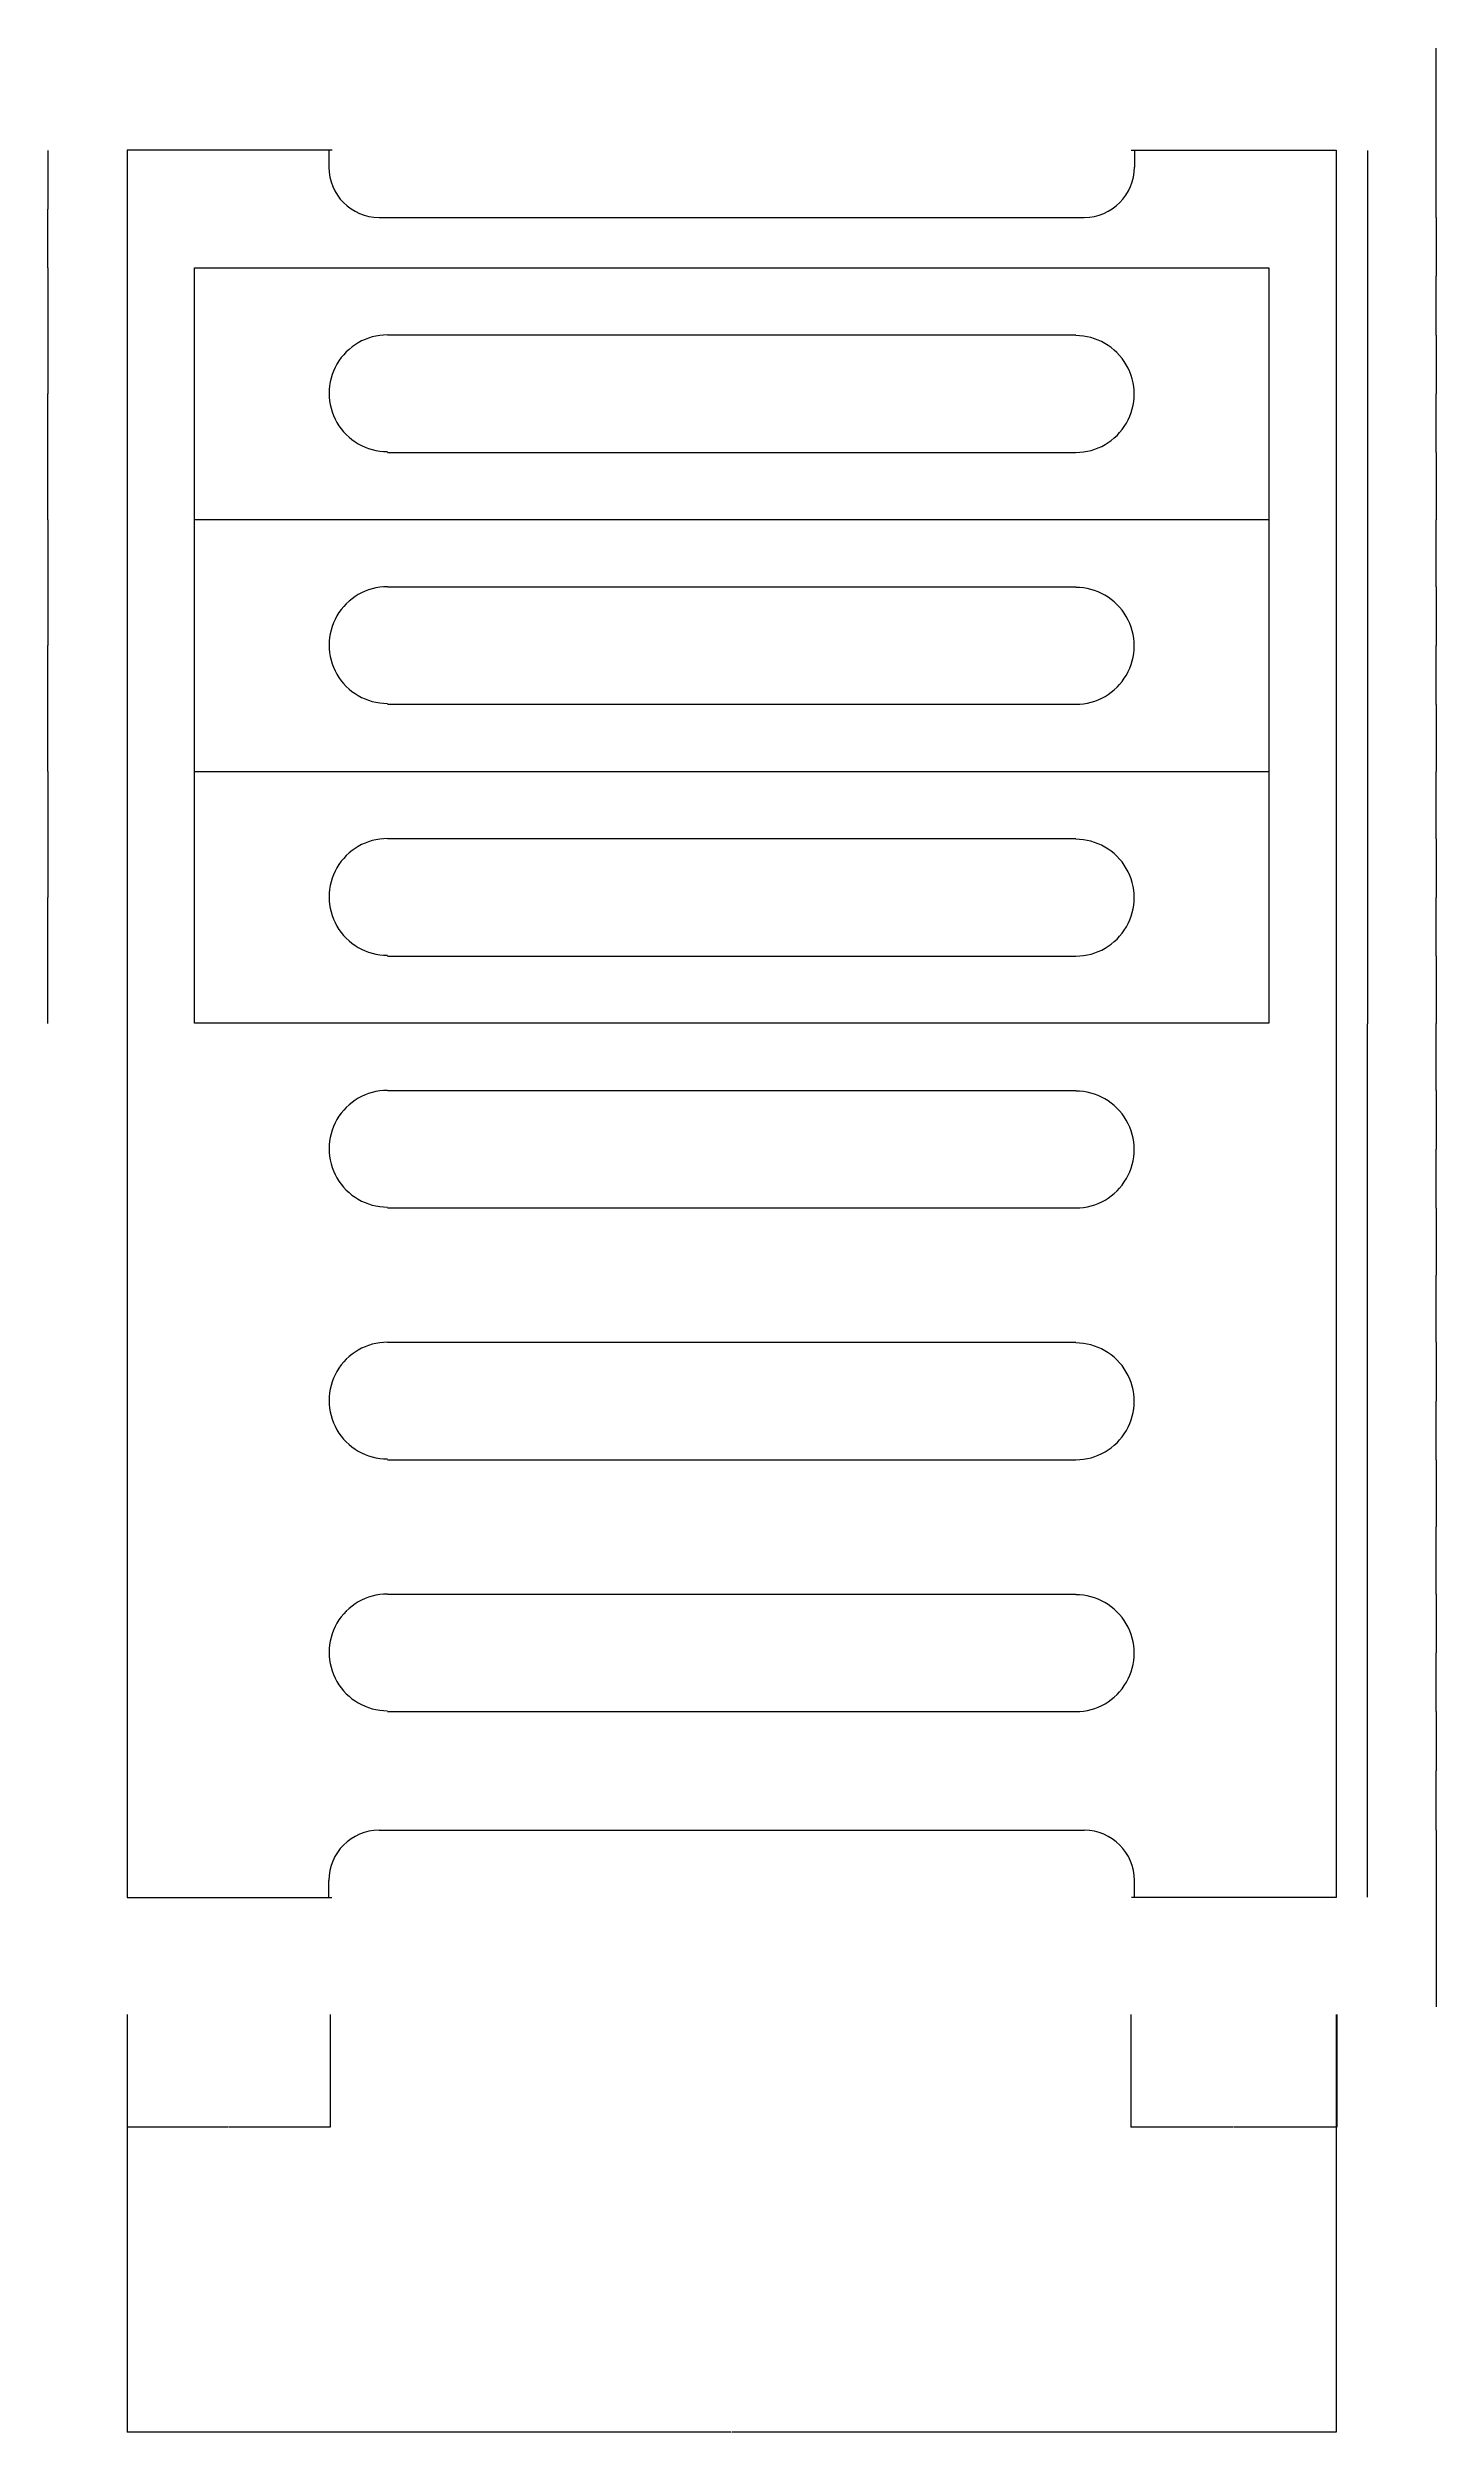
# Model space of a CAD drawing. Header units: metres. Extents: x 7827 to 29265, y -1420 to 14715.
# Drawn here: x 21354 to 25489, y 5375 to 12477 of the extents above; entities that cross this region are included whole.
import ezdxf

# ---------------------------------------------------------------- set-up
doc = ezdxf.new("R2010")
doc.units = ezdxf.units.M
doc.layers.add('PUB_DIM', color=3, linetype='Continuous')
doc.dimstyles.get("Standard").update_dxf_attribs({"dimtxt": 2.5, "dimasz": 2.5, "dimexe": 1.25, "dimexo": 0.625, "dimtad": 1, "dimcen": 2.5, "dimazin": 3, "dimtfac": 1, "dimtmove": 0, "dimatfit": 3})

# ---------------------------------------------------------------- blocks, each defined once
blk = doc.blocks.new('*D1')
for p, q in [((21354.31, 12170.88), (21354.31, 11995.88)), ((21354.06, 11995.88), (21353.81, 11995.88)), ((21354.31, 11820.88), (21354.31, 11995.88)), ((21354.31, 11995.88), (21354.31, 11995.88)), ((21354.56, 11995.88), (21354.81, 11995.88))]:
    blk.add_line(p, q)
at = {"layer": 'Defpoints'}
for p in [(21354.31, 12170.88), (21354.31, 11995.88), (21354.31, 11820.88)]:
    blk.add_point(p, dxfattribs=at)
at = {"layer": 'PUB_DIM', "insert": (21354.31, 11997.005), "char_height": 1, "attachment_point": 5}
blk.add_mtext('35', dxfattribs=at)
blk = doc.blocks.new('*D2')
for p, q in [((21354.31, 11820.88), (21354.31, 11445.88)), ((21354.06, 11445.88), (21353.81, 11445.88)), ((21354.31, 11070.88), (21354.31, 11445.88)), ((21354.31, 11445.88), (21354.31, 11445.88)), ((21354.56, 11445.88), (21354.81, 11445.88))]:
    blk.add_line(p, q)
at = {"layer": 'Defpoints'}
for p in [(21354.31, 11820.88), (21354.31, 11445.88), (21354.31, 11070.88)]:
    blk.add_point(p, dxfattribs=at)
at = {"layer": 'PUB_DIM', "insert": (21354.31, 11447.005), "char_height": 1, "attachment_point": 5}
blk.add_mtext('70', dxfattribs=at)
blk = doc.blocks.new('*D3')
for p, q in [((21354.31, 11070.88), (21354.31, 10695.88)), ((21354.06, 10695.88), (21353.81, 10695.88)), ((21354.31, 10320.88), (21354.31, 10695.88)), ((21354.31, 10695.88), (21354.31, 10695.88)), ((21354.56, 10695.88), (21354.81, 10695.88))]:
    blk.add_line(p, q)
at = {"layer": 'Defpoints'}
for p in [(21354.31, 11070.88), (21354.31, 10695.88), (21354.31, 10320.88)]:
    blk.add_point(p, dxfattribs=at)
at = {"layer": 'PUB_DIM', "insert": (21354.31, 10697.005), "char_height": 1, "attachment_point": 5}
blk.add_mtext('70', dxfattribs=at)
blk = doc.blocks.new('*D4')
for p, q in [((21354.31, 10320.88), (21354.31, 9945.88)), ((21354.06, 9945.88), (21353.81, 9945.88)), ((21354.31, 9570.88), (21354.31, 9945.88)), ((21354.31, 9945.88), (21354.31, 9945.88)), ((21354.56, 9945.88), (21354.81, 9945.88))]:
    blk.add_line(p, q)
at = {"layer": 'Defpoints'}
for p in [(21354.31, 10320.88), (21354.31, 9945.88), (21354.31, 9570.88)]:
    blk.add_point(p, dxfattribs=at)
at = {"layer": 'PUB_DIM', "insert": (21354.31, 9947.005), "char_height": 1, "attachment_point": 5}
blk.add_mtext('70', dxfattribs=at)
blk = doc.blocks.new('*D12')
for p, q in [((25283.8, 12170.88), (25283.8, 9569.38)), ((25283.55, 9569.38), (25283.3, 9569.38)), ((25283.8, 6967.88), (25283.8, 9569.38)), ((25283.8, 9569.38), (25283.8, 9569.38)), ((25284.05, 9569.38), (25284.3, 9569.38))]:
    blk.add_line(p, q)
at = {"layer": 'Defpoints'}
for p in [(25283.8, 12170.88), (25283.8, 9569.38), (25283.8, 6967.88)]:
    blk.add_point(p, dxfattribs=at)
at = {"layer": 'PUB_DIM', "insert": (25283.8, 9570.505), "char_height": 1, "attachment_point": 5}
blk.add_mtext('490', dxfattribs=at)
blk = doc.blocks.new('*D13')
for p, q in [((25488.22, 9020.88), (25488.22, 8820.88)), ((25487.97, 8820.88), (25487.72, 8820.88)), ((25488.22, 8620.88), (25488.22, 8820.88)), ((25488.22, 8820.88), (25488.22, 8820.88)), ((25488.47, 8820.88), (25488.72, 8820.88))]:
    blk.add_line(p, q)
at = {"layer": 'Defpoints'}
for p in [(25488.22, 9020.88), (25488.22, 8820.88), (25488.22, 8620.88)]:
    blk.add_point(p, dxfattribs=at)
at = {"layer": 'PUB_DIM', "insert": (25488.22, 8822.005), "char_height": 1, "attachment_point": 5}
blk.add_mtext('40', dxfattribs=at)
blk = doc.blocks.new('*D14')
for p, q in [((25488.22, 9370.88), (25488.22, 9195.88)), ((25487.97, 9195.88), (25487.72, 9195.88)), ((25488.22, 9020.88), (25488.22, 9195.88)), ((25488.22, 9195.88), (25488.22, 9195.88)), ((25488.47, 9195.88), (25488.72, 9195.88))]:
    blk.add_line(p, q)
at = {"layer": 'Defpoints'}
for p in [(25488.22, 9370.88), (25488.22, 9195.88), (25488.22, 9020.88)]:
    blk.add_point(p, dxfattribs=at)
at = {"layer": 'PUB_DIM', "insert": (25488.22, 9197.005), "char_height": 1, "attachment_point": 5}
blk.add_mtext('30', dxfattribs=at)
blk = doc.blocks.new('*D15')
for p, q in [((25488.22, 7167.88), (25488.22, 6641.41)), ((25488.22, 6967.88), (25488.22, 6641.41)), ((25487.97, 6641.41), (25487.72, 6641.41)), ((25488.22, 6641.41), (25488.22, 6641.41)), ((25488.47, 6641.41), (25488.72, 6641.41))]:
    blk.add_line(p, q)
at = {"layer": 'Defpoints'}
for p in [(25488.22, 7167.88), (25488.22, 6967.88), (25488.22, 6641.41)]:
    blk.add_point(p, dxfattribs=at)
at = {"layer": 'PUB_DIM', "insert": (25488.22, 6642.535), "char_height": 1, "attachment_point": 5}
blk.add_mtext('15', dxfattribs=at)
blk = doc.blocks.new('*D16')
for p, q in [((25488.22, 7520.88), (25488.22, 7344.38)), ((25487.97, 7344.38), (25487.72, 7344.38)), ((25488.22, 7167.88), (25488.22, 7344.38)), ((25488.22, 7344.38), (25488.22, 7344.38)), ((25488.47, 7344.38), (25488.72, 7344.38))]:
    blk.add_line(p, q)
at = {"layer": 'Defpoints'}
for p in [(25488.22, 7520.88), (25488.22, 7344.38), (25488.22, 7167.88)]:
    blk.add_point(p, dxfattribs=at)
at = {"layer": 'PUB_DIM', "insert": (25488.22, 7345.505), "char_height": 1, "attachment_point": 5}
blk.add_mtext('40', dxfattribs=at)
blk = doc.blocks.new('*D17')
for p, q in [((25488.22, 7870.88), (25488.22, 7695.88)), ((25487.97, 7695.88), (25487.72, 7695.88)), ((25488.22, 7520.88), (25488.22, 7695.88)), ((25488.22, 7695.88), (25488.22, 7695.88)), ((25488.47, 7695.88), (25488.72, 7695.88))]:
    blk.add_line(p, q)
at = {"layer": 'Defpoints'}
for p in [(25488.22, 7870.88), (25488.22, 7695.88), (25488.22, 7520.88)]:
    blk.add_point(p, dxfattribs=at)
at = {"layer": 'PUB_DIM', "insert": (25488.22, 7697.005), "char_height": 1, "attachment_point": 5}
blk.add_mtext('30', dxfattribs=at)
blk = doc.blocks.new('*D18')
for p, q in [((25488.22, 8270.88), (25488.22, 8070.88)), ((25487.97, 8070.88), (25487.72, 8070.88)), ((25488.22, 7870.88), (25488.22, 8070.88)), ((25488.22, 8070.88), (25488.22, 8070.88)), ((25488.47, 8070.88), (25488.72, 8070.88))]:
    blk.add_line(p, q)
at = {"layer": 'Defpoints'}
for p in [(25488.22, 8270.88), (25488.22, 8070.88), (25488.22, 7870.88)]:
    blk.add_point(p, dxfattribs=at)
at = {"layer": 'PUB_DIM', "insert": (25488.22, 8072.005), "char_height": 1, "attachment_point": 5}
blk.add_mtext('40', dxfattribs=at)
blk = doc.blocks.new('*D19')
for p, q in [((25488.22, 8620.88), (25488.22, 8445.88)), ((25487.97, 8445.88), (25487.72, 8445.88)), ((25488.22, 8270.88), (25488.22, 8445.88)), ((25488.22, 8445.88), (25488.22, 8445.88)), ((25488.47, 8445.88), (25488.72, 8445.88))]:
    blk.add_line(p, q)
at = {"layer": 'Defpoints'}
for p in [(25488.22, 8620.88), (25488.22, 8445.88), (25488.22, 8270.88)]:
    blk.add_point(p, dxfattribs=at)
at = {"layer": 'PUB_DIM', "insert": (25488.22, 8447.005), "char_height": 1, "attachment_point": 5}
blk.add_mtext('30', dxfattribs=at)
blk = doc.blocks.new('*D20')
for p, q in [((21590.45, 6618.71), (21590.45, 5375.2)), ((25190.45, 6618.71), (25190.45, 5375.2)), ((23388.95, 5375.2), (21590.2, 5375.2)), ((25190.7, 5375.2), (23391.95, 5375.2))]:
    blk.add_line(p, q)
at = {"layer": 'Defpoints'}
for p in [(21590.45, 6618.71), (25190.45, 6618.71), (25190.45, 5375.2)]:
    blk.add_point(p, dxfattribs=at)
at = {"layer": 'PUB_DIM', "insert": (23390.45, 5375.2), "char_height": 1, "attachment_point": 5}
blk.add_mtext('360', dxfattribs=at)
blk = doc.blocks.new('*D21')
for p, q in [((21590.45, 6618.71), (21590.45, 6283.14)), ((22194.45, 6618.71), (22194.45, 6283.14)), ((21891.45, 6283.14), (21590.2, 6283.14)), ((22194.7, 6283.14), (21893.45, 6283.14))]:
    blk.add_line(p, q)
at = {"layer": 'Defpoints'}
for p in [(21590.45, 6618.71), (22194.45, 6618.71), (22194.45, 6283.14)]:
    blk.add_point(p, dxfattribs=at)
at = {"layer": 'PUB_DIM', "insert": (21892.45, 6283.14), "char_height": 1, "attachment_point": 5}
blk.add_mtext('60', dxfattribs=at)
blk = doc.blocks.new('*D22')
for p, q in [((24579.45, 6618.71), (24579.45, 6283.14)), ((25192.45, 6618.71), (25192.45, 6283.14)), ((24884.95, 6283.14), (24579.2, 6283.14)), ((25192.7, 6283.14), (24886.95, 6283.14))]:
    blk.add_line(p, q)
at = {"layer": 'Defpoints'}
for p in [(24579.45, 6618.71), (25192.45, 6618.71), (25192.45, 6283.14)]:
    blk.add_point(p, dxfattribs=at)
at = {"layer": 'PUB_DIM', "insert": (24885.95, 6283.14), "char_height": 1, "attachment_point": 5}
blk.add_mtext('60', dxfattribs=at)
blk = doc.blocks.new('*D23')
for p, q in [((25488.22, 9770.88), (25488.22, 9570.88)), ((25487.97, 9570.88), (25487.72, 9570.88)), ((25488.22, 9370.88), (25488.22, 9570.88)), ((25488.22, 9570.88), (25488.22, 9570.88)), ((25488.47, 9570.88), (25488.72, 9570.88))]:
    blk.add_line(p, q)
at = {"layer": 'Defpoints'}
for p in [(25488.22, 9770.88), (25488.22, 9570.88), (25488.22, 9370.88)]:
    blk.add_point(p, dxfattribs=at)
at = {"layer": 'PUB_DIM', "insert": (25488.22, 9572.005), "char_height": 1, "attachment_point": 5}
blk.add_mtext('40', dxfattribs=at)
blk = doc.blocks.new('*D24')
for p, q in [((25488.22, 10120.88), (25488.22, 9945.88)), ((25487.97, 9945.88), (25487.72, 9945.88)), ((25488.22, 9770.88), (25488.22, 9945.88)), ((25488.22, 9945.88), (25488.22, 9945.88)), ((25488.47, 9945.88), (25488.72, 9945.88))]:
    blk.add_line(p, q)
at = {"layer": 'Defpoints'}
for p in [(25488.22, 10120.88), (25488.22, 9945.88), (25488.22, 9770.88)]:
    blk.add_point(p, dxfattribs=at)
at = {"layer": 'PUB_DIM', "insert": (25488.22, 9947.005), "char_height": 1, "attachment_point": 5}
blk.add_mtext('30', dxfattribs=at)
blk = doc.blocks.new('*D25')
for p, q in [((25488.22, 10520.88), (25488.22, 10320.88)), ((25487.97, 10320.88), (25487.72, 10320.88)), ((25488.22, 10120.88), (25488.22, 10320.88)), ((25488.22, 10320.88), (25488.22, 10320.88)), ((25488.47, 10320.88), (25488.72, 10320.88))]:
    blk.add_line(p, q)
at = {"layer": 'Defpoints'}
for p in [(25488.22, 10520.88), (25488.22, 10320.88), (25488.22, 10120.88)]:
    blk.add_point(p, dxfattribs=at)
at = {"layer": 'PUB_DIM', "insert": (25488.22, 10322.005), "char_height": 1, "attachment_point": 5}
blk.add_mtext('40', dxfattribs=at)
blk = doc.blocks.new('*D26')
for p, q in [((25488.22, 10870.88), (25488.22, 10695.88)), ((25487.97, 10695.88), (25487.72, 10695.88)), ((25488.22, 10520.88), (25488.22, 10695.88)), ((25488.22, 10695.88), (25488.22, 10695.88)), ((25488.47, 10695.88), (25488.72, 10695.88))]:
    blk.add_line(p, q)
at = {"layer": 'Defpoints'}
for p in [(25488.22, 10870.88), (25488.22, 10695.88), (25488.22, 10520.88)]:
    blk.add_point(p, dxfattribs=at)
at = {"layer": 'PUB_DIM', "insert": (25488.22, 10697.005), "char_height": 1, "attachment_point": 5}
blk.add_mtext('30', dxfattribs=at)
blk = doc.blocks.new('*D27')
for p, q in [((25488.22, 11270.88), (25488.22, 11070.88)), ((25487.97, 11070.88), (25487.72, 11070.88)), ((25488.22, 10870.88), (25488.22, 11070.88)), ((25488.22, 11070.88), (25488.22, 11070.88)), ((25488.47, 11070.88), (25488.72, 11070.88))]:
    blk.add_line(p, q)
at = {"layer": 'Defpoints'}
for p in [(25488.22, 11270.88), (25488.22, 11070.88), (25488.22, 10870.88)]:
    blk.add_point(p, dxfattribs=at)
at = {"layer": 'PUB_DIM', "insert": (25488.22, 11072.005), "char_height": 1, "attachment_point": 5}
blk.add_mtext('40', dxfattribs=at)
blk = doc.blocks.new('*D28')
for p, q in [((25488.22, 11620.88), (25488.22, 11445.88)), ((25487.97, 11445.88), (25487.72, 11445.88)), ((25488.22, 11270.88), (25488.22, 11445.88)), ((25488.22, 11445.88), (25488.22, 11445.88)), ((25488.47, 11445.88), (25488.72, 11445.88))]:
    blk.add_line(p, q)
at = {"layer": 'Defpoints'}
for p in [(25488.22, 11620.88), (25488.22, 11445.88), (25488.22, 11270.88)]:
    blk.add_point(p, dxfattribs=at)
at = {"layer": 'PUB_DIM', "insert": (25488.22, 11447.005), "char_height": 1, "attachment_point": 5}
blk.add_mtext('30', dxfattribs=at)
blk = doc.blocks.new('*D29')
for p, q in [((25488.22, 11970.88), (25488.22, 11795.88)), ((25487.97, 11795.88), (25487.72, 11795.88)), ((25488.22, 11620.88), (25488.22, 11795.88)), ((25488.22, 11795.88), (25488.22, 11795.88)), ((25488.47, 11795.88), (25488.72, 11795.88))]:
    blk.add_line(p, q)
at = {"layer": 'Defpoints'}
for p in [(25488.22, 11970.88), (25488.22, 11795.88), (25488.22, 11620.88)]:
    blk.add_point(p, dxfattribs=at)
at = {"layer": 'PUB_DIM', "insert": (25488.22, 11797.005), "char_height": 1, "attachment_point": 5}
blk.add_mtext('40', dxfattribs=at)
blk = doc.blocks.new('*D30')
for p, q in [((25487.97, 12474.96), (25487.72, 12474.96)), ((25488.22, 12170.88), (25488.22, 12474.96)), ((25488.22, 11970.88), (25488.22, 12474.96)), ((25488.22, 12474.96), (25488.22, 12474.96)), ((25488.47, 12474.96), (25488.72, 12474.96))]:
    blk.add_line(p, q)
at = {"layer": 'Defpoints'}
for p in [(25488.22, 12474.96), (25488.22, 12170.88), (25488.22, 11970.88)]:
    blk.add_point(p, dxfattribs=at)
at = {"layer": 'PUB_DIM', "insert": (25488.22, 12476.085), "char_height": 1, "attachment_point": 5}
blk.add_mtext('15', dxfattribs=at)

msp = doc.modelspace()

# ---------------------------------------------------------------- linework, layer by layer
for points in [[(22200.53, 12171.21), (21590.46, 12171.21), (21590.46, 6967.85), (22199.67, 6967.85)], [(22190.46, 12171.21), (22190.46, 12121.21)], [(24580.52, 12171.21), (25190.46, 12171.21), (25190.46, 6967.85), (24581.48, 6967.85)], [(24590.46, 12171.21), (24590.46, 12121.21)], [(22340.46, 11971.21), (24440.46, 11971.21)], [(22365.46, 11621.21), (24415.46, 11621.21)], [(22365.46, 11271.21), (24415.46, 11271.21)], [(21790.46, 11071.21), (24990.46, 11071.21)], [(22365.46, 10871.21), (24415.46, 10871.21)], [(22365.46, 10521.21), (24415.46, 10521.21)], [(21790.46, 10321.21), (24990.46, 10321.21)], [(22365.46, 10121.21), (24415.46, 10121.21)], [(22365.46, 9771.21), (24415.46, 9771.21)], [(22365.46, 9371.21), (24415.46, 9371.21)], [(22365.46, 9021.21), (24415.46, 9021.21)], [(22365.46, 8621.21), (24415.46, 8621.21)], [(22365.46, 8271.21), (24415.46, 8271.21)], [(22365.46, 7871.21), (24415.46, 7871.21)], [(22365.46, 7521.21), (24415.46, 7521.21)], [(22340.46, 7167.85), (24440.46, 7167.85)], [(22190.46, 6967.85), (22190.46, 7017.85)], [(24590.46, 6967.85), (24590.46, 7017.85)]]:
    msp.add_lwpolyline(points)
for points in [[(22190.46, 12121.21, 0.41), (22340.46, 11971.21, 0.41)], [(24440.46, 11971.21, 0.41), (24590.46, 12121.21, 0.41)], [(22365.46, 11621.21, 1), (22365.34, 11273.71, 1)], [(24415.46, 11271.21, 1), (24415.09, 11619.11, 1)], [(22365.46, 10871.21, 1), (22365.34, 10523.71, 1)], [(24415.46, 10521.21, 1), (24415.09, 10869.11, 1)], [(22365.46, 10121.21, 1), (22365.34, 9773.71, 1)], [(24415.46, 9771.21, 1), (24415.09, 10119.11, 1)], [(22365.46, 9371.21, 1), (22365.34, 9023.71, 1)], [(24415.46, 9021.21, 1), (24415.09, 9369.11, 1)], [(22365.46, 8621.21, 1), (22365.34, 8273.71, 1)], [(24415.46, 8271.21, 1), (24415.09, 8619.11, 1)], [(22365.46, 7871.21, 1), (22365.34, 7523.71, 1)], [(24415.46, 7521.21, 1), (24415.09, 7869.11, 1)], [(22340.46, 7167.85, 0.41), (22190.46, 7017.85, 0.41)], [(24590.46, 7017.85, 0.41), (24440.46, 7167.85, 0.41)]]:
    msp.add_lwpolyline(points, format="xyb")
msp.add_lwpolyline([(21790.46, 11821.21), (24990.46, 11821.21), (24990.46, 9571.21), (21790.46, 9571.21)], close=True)

# ---------------------------------------------------------------- dimensions: what is measured, and where the dimension line sits
at = {"layer": 'PUB_DIM'}
for base, p1, p2, text, picture, middle in [((25488.22, 12474.96), (25488.22, 12170.88), (25488.22, 11970.88), '15', '*D30', (25488.22, 12476.085)), ((21354.31, 11995.88), (21354.31, 11820.88), (21354.31, 12170.88), '35', '*D1', (21354.31, 11997.005)), ((25283.8, 9569.38), (25283.8, 12170.88), (25283.8, 6967.88), '490', '*D12', (25283.8, 9570.505)), ((25488.22, 11795.88), (25488.22, 11970.88), (25488.22, 11620.88), '40', '*D29', (25488.22, 11797.005)), ((21354.31, 11445.88), (21354.31, 11070.88), (21354.31, 11820.88), '70', '*D2', (21354.31, 11447.005)), ((25488.22, 11445.88), (25488.22, 11620.88), (25488.22, 11270.88), '30', '*D28', (25488.22, 11447.005)), ((25488.22, 11070.88), (25488.22, 11270.88), (25488.22, 10870.88), '40', '*D27', (25488.22, 11072.005)), ((21354.31, 10695.88), (21354.31, 10320.88), (21354.31, 11070.88), '70', '*D3', (21354.31, 10697.005)), ((25488.22, 10695.88), (25488.22, 10870.88), (25488.22, 10520.88), '30', '*D26', (25488.22, 10697.005)), ((25488.22, 10320.88), (25488.22, 10520.88), (25488.22, 10120.88), '40', '*D25', (25488.22, 10322.005)), ((21354.31, 9945.88), (21354.31, 9570.88), (21354.31, 10320.88), '70', '*D4', (21354.31, 9947.005)), ((25488.22, 9945.88), (25488.22, 10120.88), (25488.22, 9770.88), '30', '*D24', (25488.22, 9947.005)), ((25488.22, 9570.88), (25488.22, 9770.88), (25488.22, 9370.88), '40', '*D23', (25488.22, 9572.005)), ((25488.22, 9195.88), (25488.22, 9370.88), (25488.22, 9020.88), '30', '*D14', (25488.22, 9197.005)), ((25488.22, 8820.88), (25488.22, 9020.88), (25488.22, 8620.88), '40', '*D13', (25488.22, 8822.005)), ((25488.22, 8445.88), (25488.22, 8620.88), (25488.22, 8270.88), '30', '*D19', (25488.22, 8447.005)), ((25488.22, 8070.88), (25488.22, 8270.88), (25488.22, 7870.88), '40', '*D18', (25488.22, 8072.005)), ((25488.22, 7695.88), (25488.22, 7870.88), (25488.22, 7520.88), '30', '*D17', (25488.22, 7697.005)), ((25488.22, 7344.38), (25488.22, 7520.88), (25488.22, 7167.88), '40', '*D16', (25488.22, 7345.505)), ((25488.22, 6641.41), (25488.22, 7167.88), (25488.22, 6967.88), '15', '*D15', (25488.22, 6642.535)), ((25190.45, 5375.2), (25190.45, 6618.71), (21590.45, 6618.71), '360', '*D20', (23390.45, 5375.2)), ((22194.45, 6283.14), (22194.45, 6618.71), (21590.45, 6618.71), '60', '*D21', (21892.45, 6283.14)), ((25192.45, 6283.14), (25192.45, 6618.71), (24579.45, 6618.71), '60', '*D22', (24885.95, 6283.14))]:
    dim = msp.add_linear_dim(base=base, p1=p1, p2=p2, text=text, dimstyle='Standard', dxfattribs=at)
    dim.commit()
    dim.dimension.update_dxf_attribs({"geometry": picture, "text_midpoint": middle})

doc.saveas('drawing.dxf')
